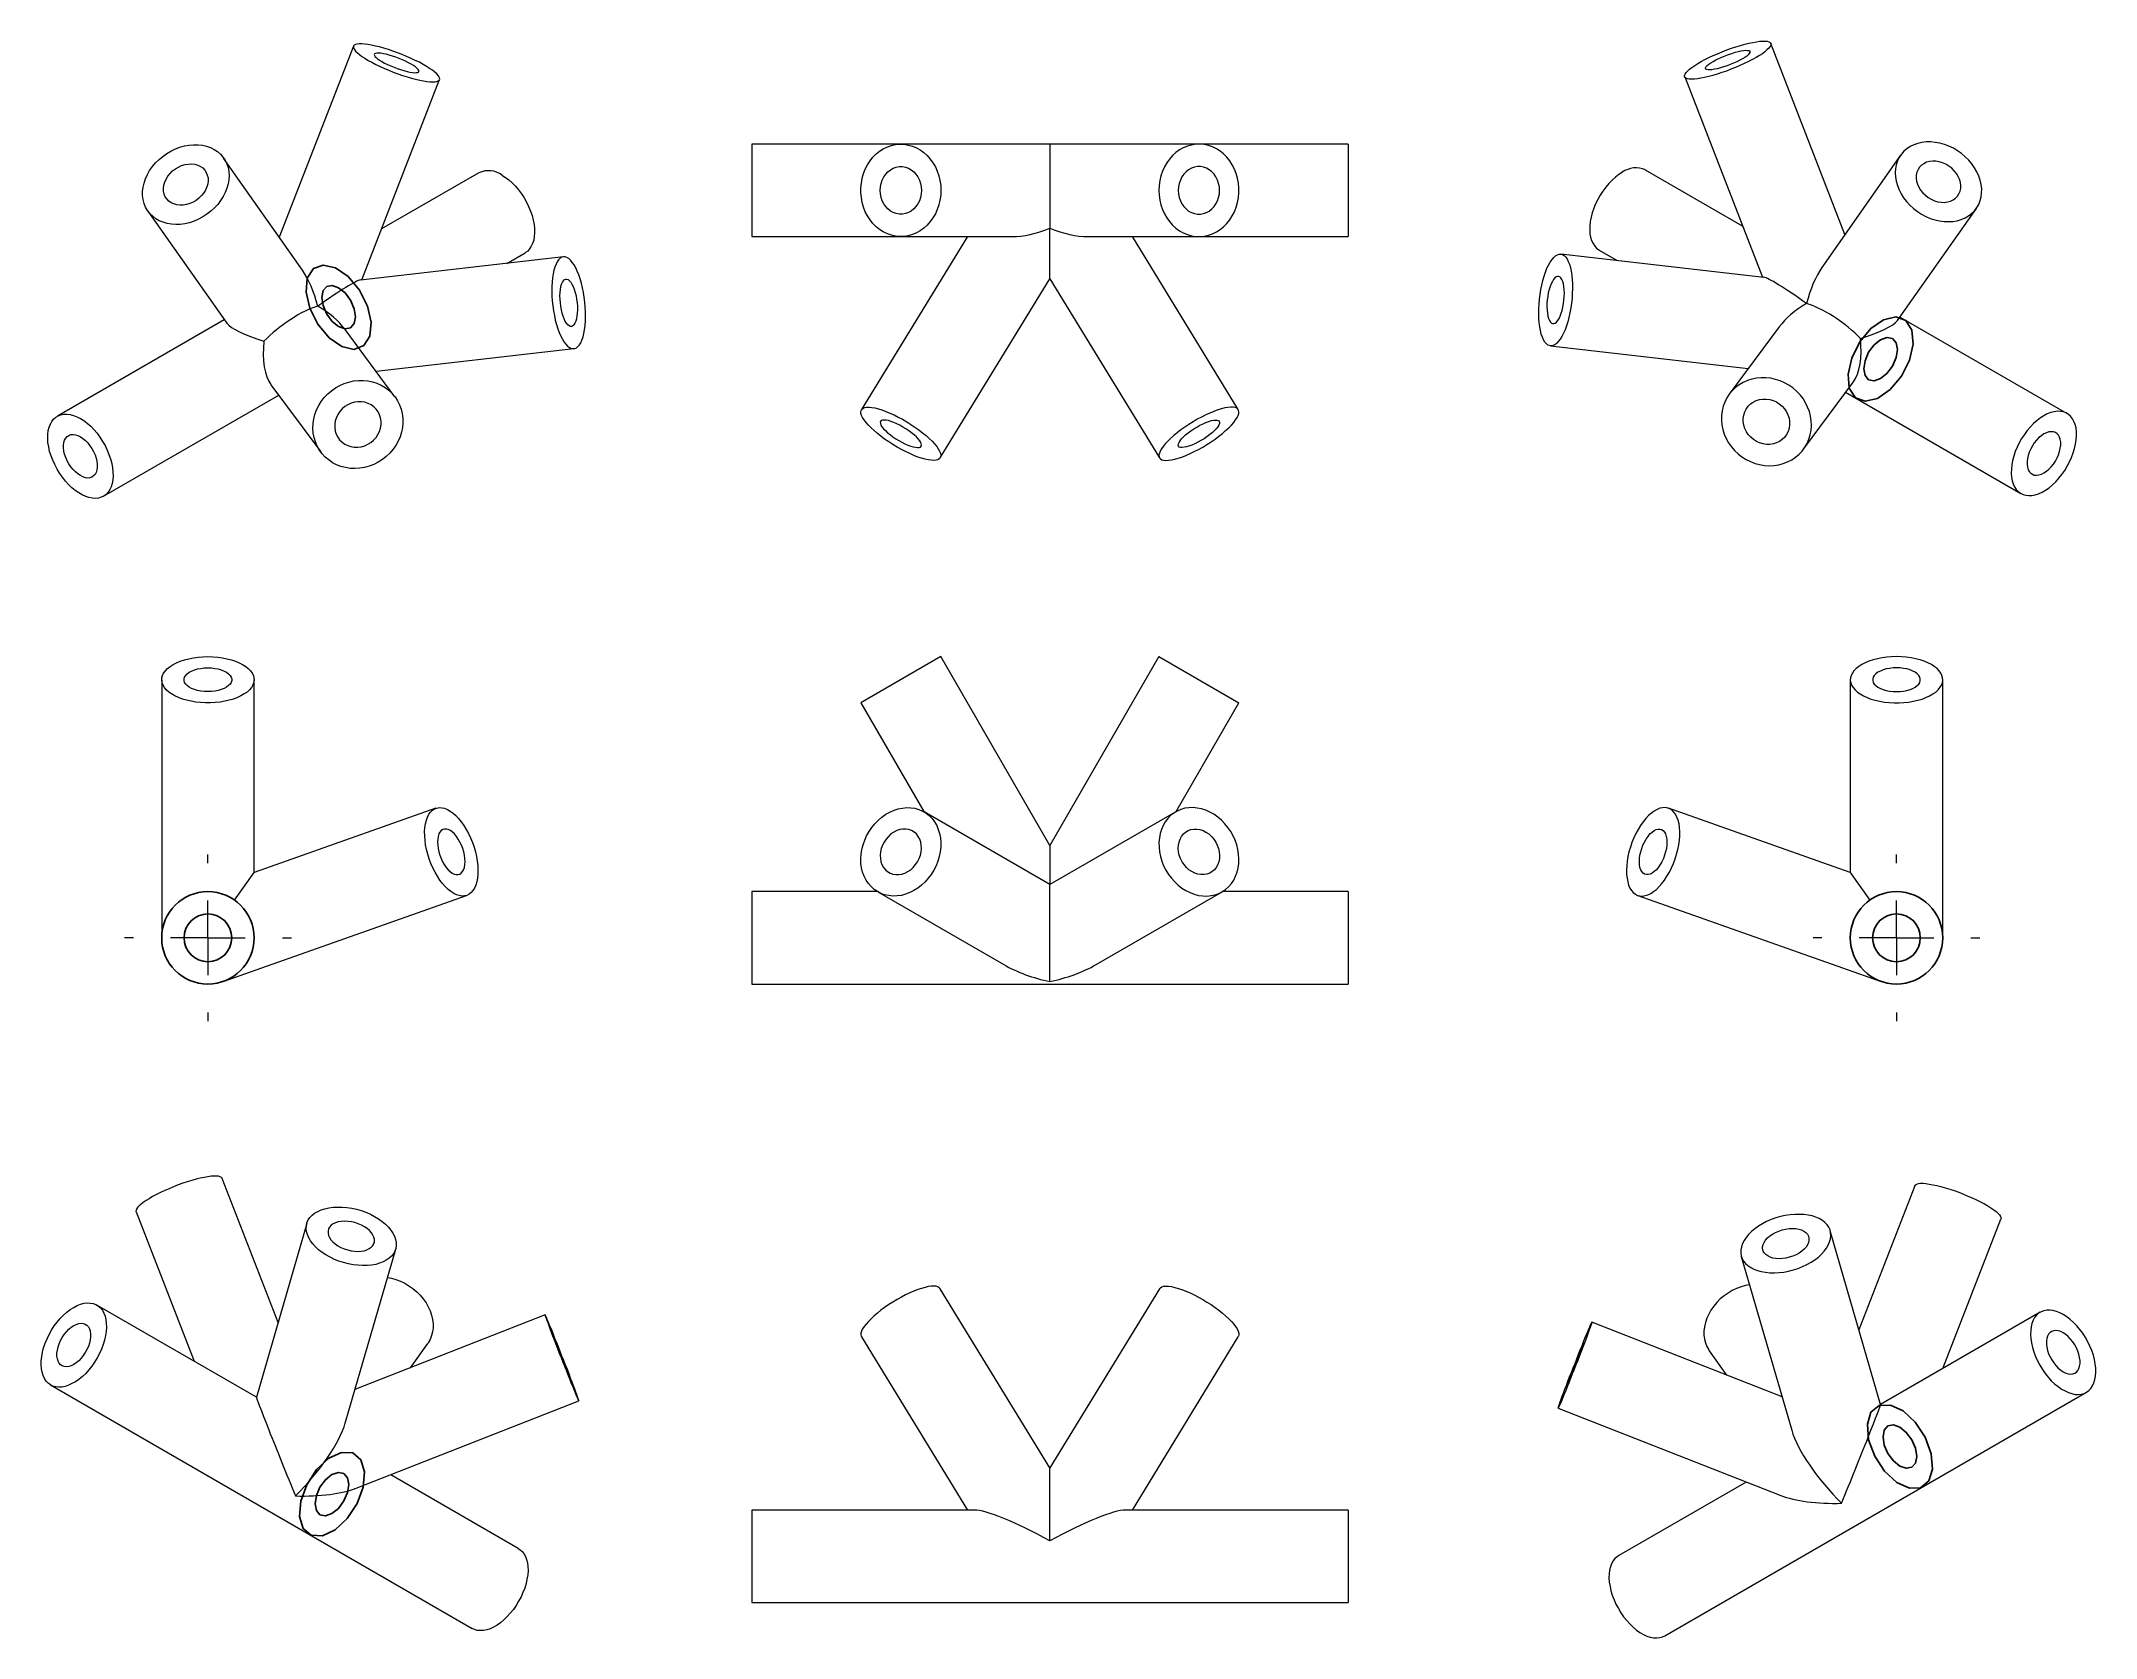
# Model space of a CAD drawing. Header units: millimetres. Extents: x 68 to 206, y 64 to 171.
import ezdxf

# ---------------------------------------------------------------- set-up
doc = ezdxf.new("R2010")
doc.units = ezdxf.units.MM

# ---------------------------------------------------------------- blocks, each defined once
blk = doc.blocks.new('SW_CENTERMARKSYMBOL_0')
at = {"color": 0, "linetype": 'Continuous', "lineweight": 0}
for p, q in [((0, 5), (0, 5.6)), ((0, 0), (0, 2.5)), ((-5, 0), (-5.6, 0)), ((0, 0), (-2.5, 0)), ((0, 0), (0, -2.5)), ((0, 0), (2.5, 0)), ((5, 0), (5.6, 0)), ((0, -5), (0, -5.6))]:
    blk.add_line(p, q, dxfattribs=at)
blk = doc.blocks.new('SW_CENTERMARKSYMBOL_1')
at = {"color": 0, "linetype": 'Continuous', "lineweight": 0}
for p, q in [((0, 5), (0, 5.6)), ((0, 0), (0, 2.5)), ((-5, 0), (-5.6, 0)), ((0, 0), (-2.5, 0)), ((0, 0), (0, -2.5)), ((0, 0), (2.5, 0)), ((5, 0), (5.6, 0)), ((0, -5), (0, -5.6))]:
    blk.add_line(p, q, dxfattribs=at)

msp = doc.modelspace()

# ---------------------------------------------------------------- linework, layer by layer
at = {"color": 7, "linetype": 'Continuous', "lineweight": 15}
for p, q in [((88.82, 170.55), (83.84, 157.73)), ((188.89, 157.92), (183.92, 170.74)), ((89.39, 154.87), (94.6, 168.31)), ((178.14, 168.5), (183.35, 155.06)), ((85.39, 155.53), (80.1, 163.05)), ((125.55, 163.98), (115.55, 163.98)), ((115.55, 163.98), (115.55, 160.88)), ((135.55, 163.98), (125.55, 163.98)), ((145.55, 163.98), (135.55, 163.98)), ((135.55, 163.98), (135.55, 158.35)), ((155.55, 163.98), (145.55, 163.98)), ((155.55, 163.98), (155.55, 160.88)), ((192.63, 163.24), (187.35, 155.71)), ((97.23, 162.06), (90.71, 158.29)), ((182.02, 158.48), (175.51, 162.24)), ((115.55, 160.88), (115.55, 157.78)), ((155.55, 160.88), (155.55, 157.78)), ((75.03, 159.49), (80.32, 151.96)), ((192.42, 152.15), (197.71, 159.67)), ((115.55, 157.78), (125.55, 157.78)), ((130.01, 157.78), (122.9, 146.17)), ((125.55, 157.78), (133.01, 157.78)), ((135.55, 154.94), (135.55, 158.35)), ((138.08, 157.78), (145.55, 157.78)), ((148.19, 146.17), (141.08, 157.78)), ((145.55, 157.78), (155.55, 157.78)), ((102.9, 156.42), (89.28, 154.86)), ((99.11, 155.98), (100.33, 156.69)), ((183.46, 155.04), (169.83, 156.6)), ((172.41, 156.87), (173.62, 156.17)), ((128.19, 142.93), (135.55, 154.94)), ((135.55, 154.94), (142.9, 142.93)), ((80.15, 152.2), (68.95, 145.73)), ((184.48, 151.72), (181.13, 147.21)), ((203.79, 145.91), (192.58, 152.38)), ((91.6, 147.02), (88.25, 151.54)), ((169.13, 150.44), (182.41, 148.92)), ((90.33, 148.74), (103.61, 150.26)), ((83.27, 147.84), (86.63, 143.33)), ((186.11, 143.51), (189.46, 148.03)), ((72.05, 140.36), (83.8, 147.14)), ((188.94, 147.33), (200.69, 140.54)), ((128.23, 129.6), (122.86, 126.5)), ((135.55, 116.93), (128.23, 129.6)), ((142.86, 129.6), (135.55, 116.93)), ((142.86, 129.6), (148.23, 126.5)), ((75.95, 128.05), (75.95, 110.73)), ((82.15, 115.11), (82.15, 128.05)), ((189.25, 128.05), (189.25, 115.11)), ((195.45, 110.73), (195.45, 128.05)), ((122.86, 126.5), (127.08, 119.2)), ((144.02, 119.2), (148.23, 126.5)), ((94.35, 119.42), (82.15, 115.11)), ((135.55, 114.31), (127.1, 119.18)), ((144, 119.18), (135.55, 114.31)), ((189.25, 115.11), (177.06, 119.42)), ((135.55, 116.93), (135.55, 114.31)), ((80.84, 113.26), (82.15, 115.11)), ((189.25, 115.11), (190.56, 113.26)), ((80.08, 107.8), (96.41, 113.58)), ((123.98, 113.83), (115.55, 113.83)), ((115.55, 113.83), (115.55, 107.63)), ((124, 113.81), (132.45, 108.94)), ((135.55, 107.8), (135.55, 114.31)), ((138.65, 108.94), (147.1, 113.81)), ((155.55, 113.83), (147.11, 113.83)), ((155.55, 113.83), (155.55, 107.63)), ((174.99, 113.58), (191.32, 107.8)), ((115.55, 107.63), (155.55, 107.63)), ((83.76, 84.92), (80.01, 94.59)), ((193.58, 94.1), (189.83, 84.43)), ((74.23, 92.35), (78.12, 82.33)), ((85.69, 91.57), (82.31, 79.91)), ((191.28, 79.42), (187.9, 91.08)), ((195.47, 81.84), (199.36, 91.86)), ((88.27, 78.18), (91.65, 89.85)), ((181.94, 89.36), (185.32, 77.69)), ((135.55, 75.18), (128.19, 87.19)), ((142.9, 87.19), (135.55, 75.18)), ((82.31, 79.91), (71.6, 86.09)), ((201.99, 85.61), (191.28, 79.42)), ((101.68, 85.43), (88.92, 80.43)), ((184.67, 79.94), (171.91, 84.94)), ((92.65, 81.89), (93.8, 83.52)), ((122.9, 83.96), (130.01, 72.34)), ((141.08, 72.34), (148.19, 83.96)), ((179.79, 83.03), (180.94, 81.4)), ((68.5, 80.73), (96.78, 64.4)), ((176.81, 63.91), (205.09, 80.24)), ((89.01, 73.8), (103.94, 79.66)), ((169.65, 79.17), (184.58, 73.31)), ((99.88, 69.77), (91.32, 74.71)), ((135.55, 70.28), (135.55, 75.18)), ((182.27, 74.22), (173.71, 69.28)), ((130.48, 72.34), (115.55, 72.34)), ((115.55, 72.34), (115.55, 66.14)), ((155.55, 72.34), (140.61, 72.34)), ((155.55, 72.34), (155.55, 66.14)), ((115.55, 66.14), (135.55, 66.14)), ((135.55, 66.14), (155.55, 66.14))]:
    msp.add_line(p, q, dxfattribs=at)
at = {"color": 7, "linetype": 'Continuous', "lineweight": 15, "flags": 128}
for points in [[(89.81, 169.6), (90.06, 169.47), (90.32, 169.33), (90.6, 169.2), (90.89, 169.06), (91.19, 168.94), (91.49, 168.81), (91.8, 168.7), (92.11, 168.59), (92.41, 168.49), (92.71, 168.41), (92.99, 168.33), (93.26, 168.27), (93.51, 168.22), (93.74, 168.18), (93.95, 168.16), (94.13, 168.16), (94.29, 168.16), (94.42, 168.18), (94.51, 168.22), (94.58, 168.27), (94.61, 168.33), (94.6, 168.41), (94.57, 168.49), (94.5, 168.59), (94.41, 168.7), (94.28, 168.81), (94.12, 168.94), (93.93, 169.06), (93.72, 169.2), (93.49, 169.33), (93.24, 169.47), (92.96, 169.6), (92.68, 169.73), (92.38, 169.86), (92.08, 169.99), (91.77, 170.11), (91.46, 170.22), (91.16, 170.32), (90.86, 170.41), (90.57, 170.5), (90.29, 170.56), (90.03, 170.62), (89.79, 170.66), (89.57, 170.69), (89.37, 170.71), (89.2, 170.71), (89.06, 170.69), (88.95, 170.66), (88.87, 170.62), (88.83, 170.57), (88.81, 170.5), (88.83, 170.42), (88.88, 170.32), (88.96, 170.22), (89.08, 170.11), (89.22, 169.99), (89.39, 169.87), (89.59, 169.74), (89.81, 169.6)], [(90.73, 169.52), (90.91, 169.42), (91.11, 169.32), (91.32, 169.23), (91.54, 169.14), (91.76, 169.05), (91.98, 168.98), (92.2, 168.91), (92.41, 168.86), (92.6, 168.81), (92.77, 168.79), (92.91, 168.77), (93.03, 168.78), (93.12, 168.79), (93.18, 168.82), (93.21, 168.87), (93.2, 168.92), (93.16, 168.99), (93.08, 169.07), (92.98, 169.16), (92.85, 169.25), (92.69, 169.34), (92.51, 169.44), (92.31, 169.54), (92.1, 169.64), (91.88, 169.73), (91.66, 169.81), (91.44, 169.89), (91.22, 169.95), (91.01, 170.01), (90.83, 170.05), (90.66, 170.08), (90.51, 170.09), (90.39, 170.09), (90.3, 170.07), (90.24, 170.04), (90.21, 170), (90.22, 169.94), (90.26, 169.87), (90.34, 169.79), (90.44, 169.71), (90.57, 169.62), (90.73, 169.52)], [(182.93, 169.79), (182.68, 169.65), (182.42, 169.52), (182.14, 169.38), (181.85, 169.25), (181.55, 169.12), (181.24, 169), (180.94, 168.88), (180.63, 168.78), (180.33, 168.68), (180.03, 168.59), (179.75, 168.52), (179.48, 168.46), (179.23, 168.41), (178.99, 168.37), (178.79, 168.35), (178.6, 168.34), (178.45, 168.35), (178.32, 168.37), (178.23, 168.41), (178.16, 168.46), (178.13, 168.52), (178.13, 168.59), (178.17, 168.68), (178.23, 168.78), (178.33, 168.88), (178.46, 169), (178.62, 169.12), (178.81, 169.25), (179.02, 169.38), (179.25, 169.52), (179.5, 169.65), (179.77, 169.79), (180.06, 169.92), (180.35, 170.05), (180.66, 170.18), (180.97, 170.3), (181.27, 170.41), (181.58, 170.51), (181.88, 170.6), (182.17, 170.68), (182.45, 170.75), (182.71, 170.81), (182.95, 170.85), (183.17, 170.88), (183.36, 170.89), (183.53, 170.89), (183.67, 170.88), (183.79, 170.85), (183.87, 170.81), (183.91, 170.75), (183.93, 170.68), (183.91, 170.6), (183.86, 170.51), (183.78, 170.41), (183.66, 170.3), (183.52, 170.18), (183.35, 170.05), (183.15, 169.92), (182.93, 169.79)], [(182.01, 169.71), (181.83, 169.61), (181.63, 169.51), (181.42, 169.41), (181.2, 169.32), (180.98, 169.24), (180.75, 169.16), (180.54, 169.1), (180.33, 169.04), (180.14, 169), (179.97, 168.97), (179.83, 168.96), (179.71, 168.96), (179.62, 168.98), (179.56, 169.01), (179.53, 169.05), (179.54, 169.11), (179.58, 169.18), (179.65, 169.26), (179.76, 169.34), (179.89, 169.43), (180.05, 169.53), (180.23, 169.63), (180.43, 169.73), (180.64, 169.82), (180.86, 169.91), (181.08, 170), (181.3, 170.07), (181.52, 170.14), (181.72, 170.19), (181.91, 170.24), (182.08, 170.26), (182.23, 170.28), (182.35, 170.27), (182.44, 170.26), (182.5, 170.23), (182.52, 170.18), (182.52, 170.13), (182.47, 170.06), (182.4, 169.98), (182.3, 169.89), (182.17, 169.8), (182.01, 169.71)], [(193.27, 163.82), (193.05, 163.67), (192.85, 163.5), (192.68, 163.3), (192.54, 163.08), (192.42, 162.85), (192.34, 162.6), (192.29, 162.33), (192.27, 162.06), (192.29, 161.78), (192.33, 161.49), (192.41, 161.21), (192.52, 160.92), (192.66, 160.65), (192.83, 160.38), (193.03, 160.13), (193.25, 159.89), (193.49, 159.66), (193.75, 159.46), (194.03, 159.28), (194.32, 159.13), (194.62, 159), (194.92, 158.9), (195.23, 158.83), (195.54, 158.79), (195.84, 158.78), (196.14, 158.79), (196.42, 158.84), (196.7, 158.92), (196.95, 159.03), (197.18, 159.16), (197.39, 159.32), (197.58, 159.51), (197.74, 159.72), (197.87, 159.94), (197.96, 160.19), (198.03, 160.44), (198.06, 160.71), (198.07, 160.99), (198.04, 161.27), (197.97, 161.56), (197.88, 161.84), (197.75, 162.12), (197.59, 162.4), (197.41, 162.66), (197.2, 162.9), (196.97, 163.14), (196.72, 163.35), (196.45, 163.54), (196.17, 163.71), (195.87, 163.85), (195.57, 163.96), (195.26, 164.05), (194.95, 164.1), (194.65, 164.13), (194.35, 164.13), (194.06, 164.09), (193.78, 164.03), (193.52, 163.94), (193.27, 163.82)], [(79.47, 163.63), (79.69, 163.48), (79.89, 163.31), (80.06, 163.11), (80.2, 162.9), (80.32, 162.66), (80.4, 162.41), (80.45, 162.14), (80.47, 161.87), (80.45, 161.59), (80.41, 161.31), (80.33, 161.02), (80.21, 160.74), (80.07, 160.46), (79.9, 160.19), (79.71, 159.94), (79.49, 159.7), (79.25, 159.48), (78.99, 159.28), (78.71, 159.1), (78.42, 158.94), (78.12, 158.81), (77.81, 158.71), (77.51, 158.64), (77.2, 158.6), (76.89, 158.59), (76.6, 158.61), (76.31, 158.66), (76.04, 158.74), (75.79, 158.84), (75.56, 158.98), (75.35, 159.14), (75.16, 159.32), (75, 159.53), (74.87, 159.76), (74.77, 160), (74.71, 160.26), (74.67, 160.53), (74.67, 160.8), (74.7, 161.09), (74.77, 161.37), (74.86, 161.66), (74.99, 161.94), (75.14, 162.21), (75.33, 162.47), (75.53, 162.72), (75.77, 162.95), (76.02, 163.16), (76.29, 163.35), (76.57, 163.52), (76.87, 163.66), (77.17, 163.78), (77.48, 163.86), (77.78, 163.92), (78.09, 163.94), (78.39, 163.94), (78.68, 163.91), (78.96, 163.84), (79.22, 163.75), (79.47, 163.63)], [(128.23, 160.88), (128.22, 160.55), (128.17, 160.22), (128.09, 159.9), (127.99, 159.6), (127.86, 159.3), (127.7, 159.03), (127.52, 158.78), (127.31, 158.55), (127.09, 158.34), (126.85, 158.17), (126.59, 158.02), (126.32, 157.91), (126.04, 157.83), (125.76, 157.79), (125.47, 157.78), (125.19, 157.81), (124.91, 157.87), (124.64, 157.96), (124.37, 158.09), (124.12, 158.25), (123.89, 158.44), (123.67, 158.66), (123.48, 158.9), (123.31, 159.16), (123.16, 159.45), (123.05, 159.75), (122.96, 160.06), (122.9, 160.39), (122.86, 160.71), (122.86, 161.04), (122.9, 161.37), (122.96, 161.69), (123.05, 162.01), (123.16, 162.31), (123.31, 162.59), (123.48, 162.86), (123.67, 163.1), (123.89, 163.32), (124.12, 163.51), (124.37, 163.67), (124.64, 163.79), (124.91, 163.89), (125.19, 163.95), (125.47, 163.98), (125.76, 163.97), (126.04, 163.92), (126.32, 163.85), (126.59, 163.73), (126.85, 163.59), (127.09, 163.41), (127.31, 163.21), (127.52, 162.98), (127.7, 162.73), (127.86, 162.45), (127.99, 162.16), (128.09, 161.85), (128.17, 161.53), (128.22, 161.21), (128.23, 160.88)], [(142.86, 160.88), (142.88, 160.55), (142.92, 160.22), (143, 159.9), (143.1, 159.6), (143.23, 159.3), (143.39, 159.03), (143.57, 158.78), (143.78, 158.55), (144, 158.34), (144.24, 158.17), (144.5, 158.02), (144.77, 157.91), (145.05, 157.83), (145.33, 157.79), (145.62, 157.78), (145.9, 157.81), (146.18, 157.87), (146.46, 157.96), (146.72, 158.09), (146.97, 158.25), (147.2, 158.44), (147.42, 158.66), (147.61, 158.9), (147.78, 159.16), (147.93, 159.45), (148.05, 159.75), (148.14, 160.06), (148.2, 160.39), (148.23, 160.71), (148.23, 161.04), (148.2, 161.37), (148.14, 161.69), (148.05, 162.01), (147.93, 162.31), (147.78, 162.59), (147.61, 162.86), (147.42, 163.1), (147.2, 163.32), (146.97, 163.51), (146.72, 163.67), (146.46, 163.79), (146.18, 163.89), (145.9, 163.95), (145.62, 163.98), (145.33, 163.97), (145.05, 163.92), (144.77, 163.85), (144.5, 163.73), (144.24, 163.59), (144, 163.41), (143.78, 163.21), (143.57, 162.98), (143.39, 162.73), (143.23, 162.45), (143.1, 162.16), (143, 161.85), (142.92, 161.53), (142.88, 161.21), (142.86, 160.88)], [(194.19, 162.67), (194.03, 162.56), (193.9, 162.43), (193.8, 162.27), (193.72, 162.09), (193.68, 161.9), (193.67, 161.7), (193.7, 161.5), (193.76, 161.29), (193.85, 161.09), (193.97, 160.89), (194.12, 160.71), (194.29, 160.55), (194.47, 160.4), (194.68, 160.28), (194.9, 160.18), (195.12, 160.12), (195.34, 160.08), (195.56, 160.07), (195.77, 160.1), (195.97, 160.15), (196.15, 160.24), (196.31, 160.35), (196.44, 160.48), (196.54, 160.64), (196.62, 160.82), (196.66, 161.01), (196.67, 161.21), (196.64, 161.41), (196.58, 161.62), (196.49, 161.82), (196.37, 162.01), (196.23, 162.2), (196.06, 162.36), (195.87, 162.51), (195.66, 162.63), (195.44, 162.73), (195.22, 162.79), (195, 162.83), (194.78, 162.84), (194.57, 162.81), (194.37, 162.76), (194.19, 162.67)], [(78.55, 162.49), (78.71, 162.38), (78.84, 162.24), (78.94, 162.08), (79.01, 161.91), (79.06, 161.72), (79.06, 161.52), (79.04, 161.31), (78.98, 161.11), (78.89, 160.9), (78.77, 160.71), (78.62, 160.53), (78.45, 160.36), (78.26, 160.21), (78.06, 160.09), (77.84, 160), (77.62, 159.93), (77.4, 159.89), (77.18, 159.89), (76.97, 159.91), (76.77, 159.97), (76.59, 160.05), (76.43, 160.16), (76.3, 160.3), (76.19, 160.45), (76.12, 160.63), (76.08, 160.82), (76.07, 161.02), (76.1, 161.22), (76.16, 161.43), (76.25, 161.63), (76.37, 161.83), (76.51, 162.01), (76.68, 162.18), (76.87, 162.32), (77.08, 162.44), (77.29, 162.54), (77.52, 162.61), (77.74, 162.64), (77.96, 162.65), (78.17, 162.63), (78.37, 162.57), (78.55, 162.49)], [(98.78, 161.9), (99.01, 161.75), (99.24, 161.58), (99.47, 161.38), (99.69, 161.15), (99.89, 160.91), (100.09, 160.65), (100.27, 160.37), (100.43, 160.09), (100.57, 159.79), (100.7, 159.49), (100.8, 159.19), (100.88, 158.89), (100.94, 158.6), (100.97, 158.31), (100.97, 158.04), (100.95, 157.78), (100.91, 157.54), (100.84, 157.32), (100.75, 157.13), (100.64, 156.96), (100.51, 156.81), (100.35, 156.7), (100.33, 156.69)], [(126.93, 160.88), (126.92, 160.64), (126.87, 160.41), (126.79, 160.18), (126.69, 159.98), (126.56, 159.79), (126.41, 159.63), (126.24, 159.49), (126.05, 159.39), (125.85, 159.32), (125.65, 159.28), (125.44, 159.28), (125.24, 159.32), (125.04, 159.39), (124.85, 159.49), (124.68, 159.63), (124.53, 159.79), (124.4, 159.98), (124.3, 160.18), (124.22, 160.41), (124.18, 160.64), (124.16, 160.88), (124.18, 161.12), (124.22, 161.35), (124.3, 161.57), (124.4, 161.78), (124.53, 161.97), (124.68, 162.13), (124.85, 162.26), (125.04, 162.37), (125.24, 162.44), (125.44, 162.47), (125.65, 162.47), (125.85, 162.44), (126.05, 162.37), (126.24, 162.26), (126.41, 162.13), (126.56, 161.97), (126.69, 161.78), (126.79, 161.57), (126.87, 161.35), (126.92, 161.12), (126.93, 160.88)], [(144.16, 160.88), (144.18, 160.64), (144.22, 160.41), (144.3, 160.18), (144.4, 159.98), (144.53, 159.79), (144.68, 159.63), (144.85, 159.49), (145.04, 159.39), (145.24, 159.32), (145.44, 159.28), (145.65, 159.28), (145.85, 159.32), (146.05, 159.39), (146.24, 159.49), (146.41, 159.63), (146.56, 159.79), (146.69, 159.98), (146.79, 160.18), (146.87, 160.41), (146.92, 160.64), (146.93, 160.88), (146.92, 161.12), (146.87, 161.35), (146.79, 161.57), (146.69, 161.78), (146.56, 161.97), (146.41, 162.13), (146.24, 162.26), (146.05, 162.37), (145.85, 162.44), (145.65, 162.47), (145.44, 162.47), (145.24, 162.44), (145.04, 162.37), (144.85, 162.26), (144.68, 162.13), (144.53, 161.97), (144.4, 161.78), (144.3, 161.57), (144.22, 161.35), (144.18, 161.12), (144.16, 160.88)], [(173.96, 162.09), (173.72, 161.94), (173.49, 161.76), (173.27, 161.56), (173.05, 161.34), (172.84, 161.1), (172.65, 160.83), (172.47, 160.56), (172.31, 160.27), (172.16, 159.98), (172.04, 159.68), (171.94, 159.38), (171.86, 159.08), (171.8, 158.78), (171.77, 158.5), (171.77, 158.23), (171.78, 157.97), (171.83, 157.73), (171.89, 157.51), (171.99, 157.31), (172.1, 157.14), (172.23, 157), (172.39, 156.89), (172.41, 156.87)], [(102.53, 151.6), (102.63, 151.34), (102.73, 151.1), (102.84, 150.89), (102.96, 150.7), (103.07, 150.55), (103.19, 150.42), (103.31, 150.33), (103.43, 150.28), (103.55, 150.26), (103.67, 150.27), (103.78, 150.32), (103.88, 150.4), (103.98, 150.51), (104.07, 150.66), (104.15, 150.84), (104.22, 151.05), (104.27, 151.28), (104.32, 151.53), (104.36, 151.81), (104.38, 152.1), (104.39, 152.41), (104.39, 152.73), (104.37, 153.05), (104.34, 153.38), (104.3, 153.71), (104.25, 154.03), (104.19, 154.35), (104.11, 154.65), (104.03, 154.94), (103.93, 155.21), (103.83, 155.46), (103.73, 155.69), (103.62, 155.88), (103.5, 156.05), (103.38, 156.19), (103.26, 156.3), (103.14, 156.37), (103.02, 156.41), (102.9, 156.42), (102.79, 156.39), (102.68, 156.32), (102.58, 156.22), (102.49, 156.09), (102.41, 155.93), (102.33, 155.73), (102.27, 155.52), (102.21, 155.27), (102.17, 155), (102.14, 154.72), (102.13, 154.42), (102.13, 154.11), (102.13, 153.78), (102.16, 153.46), (102.19, 153.13), (102.24, 152.8), (102.3, 152.48), (102.36, 152.17), (102.44, 151.88), (102.53, 151.6)], [(170.21, 151.78), (170.11, 151.52), (170.01, 151.29), (169.9, 151.07), (169.78, 150.89), (169.66, 150.73), (169.54, 150.61), (169.42, 150.52), (169.3, 150.46), (169.19, 150.44), (169.07, 150.46), (168.96, 150.5), (168.86, 150.59), (168.76, 150.7), (168.67, 150.85), (168.59, 151.03), (168.52, 151.23), (168.46, 151.47), (168.42, 151.72), (168.38, 152), (168.36, 152.29), (168.35, 152.6), (168.35, 152.92), (168.37, 153.24), (168.4, 153.57), (168.44, 153.89), (168.49, 154.22), (168.55, 154.53), (168.63, 154.84), (168.71, 155.13), (168.8, 155.4), (168.9, 155.65), (169.01, 155.87), (169.12, 156.07), (169.24, 156.24), (169.36, 156.38), (169.48, 156.49), (169.6, 156.56), (169.72, 156.6), (169.83, 156.6), (169.95, 156.57), (170.05, 156.51), (170.15, 156.41), (170.25, 156.28), (170.33, 156.11), (170.41, 155.92), (170.47, 155.7), (170.52, 155.46), (170.56, 155.19), (170.59, 154.91), (170.61, 154.61), (170.61, 154.29), (170.6, 153.97), (170.58, 153.64), (170.55, 153.32), (170.5, 152.99), (170.44, 152.67), (170.37, 152.36), (170.29, 152.06), (170.21, 151.78)], [(102.88, 152.44), (102.82, 152.65), (102.77, 152.87), (102.73, 153.1), (102.7, 153.34), (102.68, 153.57), (102.67, 153.8), (102.68, 154.03), (102.7, 154.23), (102.74, 154.42), (102.78, 154.58), (102.84, 154.71), (102.9, 154.82), (102.98, 154.89), (103.06, 154.92), (103.14, 154.92), (103.23, 154.89), (103.31, 154.82), (103.4, 154.72), (103.48, 154.58), (103.56, 154.42), (103.63, 154.24), (103.69, 154.03), (103.75, 153.81), (103.79, 153.58), (103.82, 153.34), (103.84, 153.1), (103.84, 152.87), (103.83, 152.65), (103.81, 152.44), (103.78, 152.26), (103.73, 152.1), (103.68, 151.96), (103.61, 151.86), (103.54, 151.79), (103.46, 151.75), (103.38, 151.75), (103.29, 151.79), (103.2, 151.86), (103.11, 151.96), (103.03, 152.09), (102.95, 152.25), (102.88, 152.44)], [(169.11, 154.42), (169.04, 154.22), (168.99, 154), (168.95, 153.76), (168.92, 153.53), (168.9, 153.29), (168.9, 153.06), (168.91, 152.84), (168.93, 152.63), (168.96, 152.44), (169.01, 152.28), (169.06, 152.15), (169.13, 152.04), (169.2, 151.97), (169.28, 151.94), (169.36, 151.94), (169.45, 151.97), (169.54, 152.04), (169.62, 152.15), (169.71, 152.28), (169.78, 152.44), (169.85, 152.63), (169.92, 152.83), (169.97, 153.05), (170.01, 153.28), (170.04, 153.52), (170.06, 153.76), (170.07, 153.99), (170.06, 154.21), (170.04, 154.42), (170, 154.6), (169.96, 154.77), (169.9, 154.9), (169.84, 155), (169.76, 155.07), (169.68, 155.11), (169.6, 155.11), (169.51, 155.08), (169.42, 155.01), (169.34, 154.9), (169.26, 154.77), (169.18, 154.61), (169.11, 154.42)], [(92.13, 145.59), (92.13, 145.28), (92.11, 144.96), (92.04, 144.65), (91.95, 144.35), (91.82, 144.05), (91.66, 143.76), (91.47, 143.5), (91.26, 143.25), (91.02, 143.02), (90.76, 142.82), (90.48, 142.64), (90.19, 142.49), (89.88, 142.38), (89.56, 142.29), (89.24, 142.24), (88.92, 142.22), (88.6, 142.23), (88.29, 142.28), (87.98, 142.36), (87.69, 142.47), (87.42, 142.61), (87.16, 142.79), (86.93, 142.98), (86.72, 143.21), (86.54, 143.45), (86.38, 143.72), (86.26, 144), (86.17, 144.29), (86.12, 144.6), (86.09, 144.91), (86.11, 145.23), (86.15, 145.54), (86.23, 145.85), (86.34, 146.15), (86.49, 146.44), (86.66, 146.72), (86.86, 146.98), (87.09, 147.22), (87.34, 147.43), (87.61, 147.62), (87.9, 147.78), (88.2, 147.92), (88.51, 148.02), (88.83, 148.09), (89.15, 148.12), (89.47, 148.13), (89.78, 148.1), (90.09, 148.03), (90.39, 147.94), (90.68, 147.81), (90.94, 147.65), (91.19, 147.47), (91.41, 147.25), (91.61, 147.02), (91.77, 146.76), (91.91, 146.49), (92.02, 146.2), (92.09, 145.9), (92.13, 145.59)], [(180.61, 145.78), (180.6, 145.46), (180.63, 145.15), (180.7, 144.84), (180.79, 144.53), (180.92, 144.24), (181.08, 143.95), (181.27, 143.68), (181.48, 143.43), (181.72, 143.21), (181.98, 143), (182.26, 142.83), (182.55, 142.68), (182.86, 142.56), (183.17, 142.48), (183.49, 142.42), (183.82, 142.4), (184.14, 142.42), (184.45, 142.47), (184.75, 142.55), (185.04, 142.66), (185.32, 142.8), (185.58, 142.97), (185.81, 143.17), (186.02, 143.39), (186.2, 143.64), (186.35, 143.9), (186.48, 144.19), (186.57, 144.48), (186.62, 144.79), (186.64, 145.1), (186.63, 145.41), (186.59, 145.73), (186.51, 146.04), (186.39, 146.34), (186.25, 146.63), (186.08, 146.91), (185.88, 147.16), (185.65, 147.4), (185.4, 147.62), (185.13, 147.81), (184.84, 147.97), (184.54, 148.1), (184.23, 148.2), (183.91, 148.27), (183.59, 148.31), (183.27, 148.31), (182.95, 148.28), (182.64, 148.22), (182.35, 148.12), (182.06, 147.99), (181.8, 147.84), (181.55, 147.65), (181.33, 147.44), (181.13, 147.21), (180.96, 146.95), (180.83, 146.68), (180.72, 146.39), (180.65, 146.09), (180.61, 145.78)], [(87.56, 144.96), (87.59, 144.73), (87.66, 144.52), (87.76, 144.32), (87.89, 144.14), (88.05, 143.99), (88.23, 143.86), (88.43, 143.76), (88.65, 143.69), (88.87, 143.65), (89.11, 143.65), (89.34, 143.68), (89.57, 143.75), (89.78, 143.85), (89.99, 143.97), (90.17, 144.13), (90.33, 144.3), (90.46, 144.5), (90.56, 144.71), (90.63, 144.93), (90.67, 145.16), (90.67, 145.39), (90.64, 145.61), (90.57, 145.82), (90.47, 146.02), (90.34, 146.2), (90.18, 146.36), (90, 146.49), (89.8, 146.59), (89.58, 146.66), (89.36, 146.69), (89.12, 146.7), (88.89, 146.66), (88.66, 146.6), (88.45, 146.5), (88.24, 146.37), (88.06, 146.22), (87.9, 146.04), (87.77, 145.85), (87.67, 145.63), (87.6, 145.41), (87.56, 145.18), (87.56, 144.96)], [(128.19, 142.93), (128.12, 142.86), (128.03, 142.8), (127.91, 142.77), (127.76, 142.76), (127.59, 142.77), (127.39, 142.79), (127.17, 142.84), (126.94, 142.91), (126.68, 142.99), (126.42, 143.1), (126.14, 143.22), (125.86, 143.35), (125.58, 143.5), (125.29, 143.66), (125.01, 143.83), (124.73, 144.01), (124.46, 144.19), (124.21, 144.38), (123.97, 144.57), (123.75, 144.76), (123.55, 144.95), (123.37, 145.13), (123.21, 145.31), (123.08, 145.48), (122.98, 145.63), (122.91, 145.78), (122.87, 145.91), (122.86, 146.03), (122.88, 146.12), (122.93, 146.21), (123.01, 146.27), (123.12, 146.31), (123.25, 146.33), (123.42, 146.34), (123.6, 146.32), (123.81, 146.28), (124.04, 146.22), (124.28, 146.15), (124.54, 146.05), (124.81, 145.94), (125.09, 145.82), (125.37, 145.67), (125.66, 145.52), (125.94, 145.35), (126.22, 145.18), (126.49, 145), (126.76, 144.81), (127, 144.62), (127.24, 144.43), (127.45, 144.24), (127.64, 144.06), (127.81, 143.88), (127.95, 143.7), (128.06, 143.54), (128.15, 143.39), (128.2, 143.25), (128.23, 143.13), (128.22, 143.02), (128.19, 142.93)], [(142.9, 142.93), (142.97, 142.86), (143.06, 142.8), (143.18, 142.77), (143.33, 142.76), (143.51, 142.77), (143.7, 142.79), (143.92, 142.84), (144.16, 142.91), (144.41, 142.99), (144.67, 143.1), (144.95, 143.22), (145.23, 143.35), (145.52, 143.5), (145.8, 143.66), (146.08, 143.83), (146.36, 144.01), (146.63, 144.19), (146.88, 144.38), (147.12, 144.57), (147.34, 144.76), (147.55, 144.95), (147.73, 145.13), (147.88, 145.31), (148.01, 145.48), (148.11, 145.63), (148.18, 145.78), (148.22, 145.91), (148.23, 146.03), (148.21, 146.12), (148.16, 146.21), (148.08, 146.27), (147.97, 146.31), (147.84, 146.33), (147.68, 146.34), (147.49, 146.32), (147.28, 146.28), (147.06, 146.22), (146.81, 146.15), (146.55, 146.05), (146.28, 145.94), (146, 145.82), (145.72, 145.67), (145.43, 145.52), (145.15, 145.35), (144.87, 145.18), (144.6, 145), (144.34, 144.81), (144.09, 144.62), (143.86, 144.43), (143.64, 144.24), (143.45, 144.06), (143.29, 143.88), (143.15, 143.7), (143.03, 143.54), (142.95, 143.39), (142.89, 143.25), (142.86, 143.13), (142.87, 143.02), (142.9, 142.93)], [(182.07, 145.58), (182.1, 145.8), (182.17, 146.01), (182.27, 146.21), (182.4, 146.39), (182.56, 146.55), (182.74, 146.68), (182.94, 146.78), (183.16, 146.84), (183.38, 146.88), (183.61, 146.88), (183.85, 146.85), (184.07, 146.78), (184.29, 146.69), (184.49, 146.56), (184.68, 146.41), (184.84, 146.23), (184.97, 146.03), (185.07, 145.82), (185.14, 145.6), (185.18, 145.37), (185.18, 145.14), (185.15, 144.92), (185.08, 144.71), (184.98, 144.51), (184.85, 144.33), (184.69, 144.17), (184.51, 144.04), (184.31, 143.94), (184.09, 143.88), (183.86, 143.84), (183.63, 143.84), (183.4, 143.87), (183.17, 143.94), (182.95, 144.03), (182.75, 144.16), (182.57, 144.31), (182.41, 144.49), (182.28, 144.69), (182.17, 144.9), (182.1, 145.12), (182.07, 145.35), (182.07, 145.58)], [(70.5, 145.57), (70.73, 145.43), (70.96, 145.25), (71.19, 145.05), (71.4, 144.83), (71.61, 144.58), (71.8, 144.32), (71.98, 144.04), (72.15, 143.76), (72.29, 143.46), (72.41, 143.16), (72.52, 142.86), (72.6, 142.56), (72.65, 142.27), (72.68, 141.98), (72.69, 141.71), (72.67, 141.45), (72.63, 141.21), (72.56, 140.99), (72.47, 140.8), (72.36, 140.63), (72.22, 140.48), (72.07, 140.37), (71.9, 140.29), (71.71, 140.23), (71.51, 140.21), (71.3, 140.22), (71.07, 140.27), (70.85, 140.34), (70.61, 140.45), (70.38, 140.58), (70.15, 140.75), (69.92, 140.93), (69.7, 141.15), (69.49, 141.38), (69.29, 141.63), (69.1, 141.9), (68.93, 142.18), (68.77, 142.48), (68.64, 142.77), (68.53, 143.07), (68.43, 143.37), (68.37, 143.67), (68.32, 143.96), (68.31, 144.24), (68.31, 144.51), (68.34, 144.76), (68.4, 144.99), (68.48, 145.19), (68.58, 145.38), (68.7, 145.53), (68.85, 145.66), (69.01, 145.76), (69.19, 145.83), (69.38, 145.87), (69.59, 145.87), (69.81, 145.84), (70.03, 145.78), (70.26, 145.69), (70.5, 145.57)], [(124.18, 145.38), (124.16, 145.32), (124.17, 145.23), (124.21, 145.13), (124.28, 145.02), (124.38, 144.89), (124.51, 144.76), (124.65, 144.62), (124.82, 144.49), (125.01, 144.35), (125.2, 144.22), (125.41, 144.09), (125.61, 143.98), (125.82, 143.88), (126.02, 143.79), (126.21, 143.72), (126.38, 143.67), (126.54, 143.64), (126.67, 143.62), (126.78, 143.63), (126.86, 143.66), (126.91, 143.71), (126.93, 143.78), (126.92, 143.87), (126.88, 143.97), (126.81, 144.08), (126.71, 144.2), (126.59, 144.34), (126.44, 144.47), (126.27, 144.61), (126.08, 144.75), (125.89, 144.88), (125.68, 145), (125.48, 145.12), (125.27, 145.22), (125.07, 145.31), (124.88, 145.38), (124.71, 145.43), (124.55, 145.46), (124.42, 145.47), (124.31, 145.46), (124.23, 145.43), (124.18, 145.38)], [(144.18, 143.71), (144.16, 143.78), (144.17, 143.87), (144.21, 143.97), (144.28, 144.08), (144.38, 144.2), (144.51, 144.34), (144.65, 144.47), (144.82, 144.61), (145.01, 144.75), (145.2, 144.88), (145.41, 145), (145.61, 145.12), (145.82, 145.22), (146.02, 145.31), (146.21, 145.38), (146.38, 145.43), (146.54, 145.46), (146.67, 145.47), (146.78, 145.46), (146.86, 145.43), (146.91, 145.38), (146.93, 145.32), (146.92, 145.23), (146.88, 145.13), (146.81, 145.02), (146.71, 144.89), (146.59, 144.76), (146.44, 144.62), (146.27, 144.49), (146.08, 144.35), (145.89, 144.22), (145.68, 144.09), (145.48, 143.98), (145.27, 143.88), (145.07, 143.79), (144.88, 143.72), (144.71, 143.67), (144.55, 143.64), (144.42, 143.62), (144.31, 143.63), (144.23, 143.66), (144.18, 143.71)], [(202.24, 145.76), (202.01, 145.61), (201.78, 145.44), (201.55, 145.24), (201.34, 145.01), (201.13, 144.77), (200.93, 144.51), (200.75, 144.23), (200.59, 143.94), (200.45, 143.65), (200.32, 143.35), (200.22, 143.05), (200.14, 142.75), (200.09, 142.46), (200.06, 142.17), (200.05, 141.9), (200.07, 141.64), (200.11, 141.4), (200.18, 141.18), (200.27, 140.98), (200.38, 140.81), (200.52, 140.67), (200.67, 140.56), (200.84, 140.47), (201.03, 140.42), (201.23, 140.4), (201.44, 140.41), (201.66, 140.45), (201.89, 140.53), (202.12, 140.63), (202.36, 140.77), (202.59, 140.93), (202.82, 141.12), (203.04, 141.33), (203.25, 141.57), (203.45, 141.82), (203.64, 142.09), (203.81, 142.37), (203.97, 142.66), (204.1, 142.96), (204.21, 143.26), (204.3, 143.56), (204.37, 143.86), (204.41, 144.15), (204.43, 144.43), (204.43, 144.69), (204.4, 144.94), (204.34, 145.17), (204.26, 145.38), (204.16, 145.56), (204.03, 145.72), (203.89, 145.85), (203.73, 145.95), (203.55, 146.02), (203.35, 146.05), (203.15, 146.06), (202.93, 146.03), (202.7, 145.97), (202.47, 145.88), (202.24, 145.76)], [(70.5, 144.35), (70.67, 144.24), (70.83, 144.1), (70.99, 143.94), (71.13, 143.75), (71.27, 143.56), (71.38, 143.35), (71.48, 143.13), (71.55, 142.91), (71.6, 142.7), (71.63, 142.49), (71.63, 142.29), (71.6, 142.12), (71.55, 141.96), (71.48, 141.82), (71.38, 141.72), (71.27, 141.64), (71.13, 141.6), (70.99, 141.58), (70.83, 141.6), (70.67, 141.65), (70.5, 141.74), (70.33, 141.85), (70.16, 141.99), (70.01, 142.15), (69.86, 142.33), (69.73, 142.53), (69.61, 142.74), (69.52, 142.96), (69.44, 143.17), (69.39, 143.39), (69.37, 143.6), (69.37, 143.79), (69.39, 143.97), (69.44, 144.13), (69.52, 144.26), (69.61, 144.37), (69.73, 144.44), (69.86, 144.49), (70.01, 144.5), (70.16, 144.48), (70.33, 144.43), (70.5, 144.35)], [(202.24, 144.54), (202.07, 144.42), (201.91, 144.29), (201.75, 144.12), (201.6, 143.94), (201.47, 143.74), (201.36, 143.53), (201.26, 143.32), (201.19, 143.1), (201.14, 142.88), (201.11, 142.68), (201.11, 142.48), (201.14, 142.3), (201.19, 142.14), (201.26, 142.01), (201.36, 141.9), (201.47, 141.83), (201.6, 141.78), (201.75, 141.77), (201.91, 141.79), (202.07, 141.84), (202.24, 141.92), (202.41, 142.04), (202.57, 142.17), (202.73, 142.34), (202.88, 142.52), (203.01, 142.72), (203.13, 142.93), (203.22, 143.14), (203.29, 143.36), (203.34, 143.58), (203.37, 143.78), (203.37, 143.98), (203.34, 144.16), (203.29, 144.31), (203.22, 144.45), (203.13, 144.55), (203.01, 144.63), (202.88, 144.68), (202.73, 144.69), (202.57, 144.67), (202.41, 144.62), (202.24, 144.54)], [(79.05, 129.6), (79.38, 129.59), (79.71, 129.56), (80.03, 129.52), (80.33, 129.46), (80.63, 129.38), (80.9, 129.29), (81.15, 129.19), (81.38, 129.07), (81.59, 128.94), (81.76, 128.8), (81.91, 128.65), (82.02, 128.49), (82.1, 128.33), (82.14, 128.17), (82.15, 128.01), (82.12, 127.84), (82.06, 127.68), (81.97, 127.52), (81.84, 127.37), (81.68, 127.22), (81.49, 127.09), (81.27, 126.97), (81.03, 126.85), (80.77, 126.75), (80.48, 126.67), (80.18, 126.6), (79.87, 126.55), (79.54, 126.52), (79.22, 126.5), (78.89, 126.5), (78.56, 126.52), (78.24, 126.55), (77.92, 126.6), (77.62, 126.67), (77.34, 126.75), (77.07, 126.85), (76.83, 126.97), (76.61, 127.09), (76.42, 127.22), (76.26, 127.37), (76.14, 127.52), (76.04, 127.68), (75.98, 127.84), (75.95, 128.01), (75.96, 128.17), (76.01, 128.33), (76.08, 128.49), (76.2, 128.65), (76.34, 128.8), (76.51, 128.94), (76.72, 129.07), (76.95, 129.19), (77.2, 129.29), (77.48, 129.38), (77.77, 129.46), (78.08, 129.52), (78.4, 129.56), (78.72, 129.59), (79.05, 129.6)], [(79.05, 128.85), (79.29, 128.84), (79.52, 128.81), (79.75, 128.77), (79.95, 128.71), (80.14, 128.63), (80.3, 128.55), (80.44, 128.45), (80.54, 128.34), (80.61, 128.22), (80.65, 128.11), (80.65, 127.99), (80.61, 127.87), (80.54, 127.75), (80.44, 127.65), (80.3, 127.55), (80.14, 127.46), (79.95, 127.39), (79.75, 127.33), (79.52, 127.28), (79.29, 127.26), (79.05, 127.25), (78.81, 127.26), (78.58, 127.28), (78.36, 127.33), (78.15, 127.39), (77.96, 127.46), (77.8, 127.55), (77.67, 127.65), (77.56, 127.75), (77.49, 127.87), (77.46, 127.99), (77.46, 128.11), (77.49, 128.22), (77.56, 128.34), (77.67, 128.45), (77.8, 128.55), (77.96, 128.63), (78.15, 128.71), (78.36, 128.77), (78.58, 128.81), (78.81, 128.84), (79.05, 128.85)], [(192.35, 129.6), (192.02, 129.59), (191.7, 129.56), (191.38, 129.52), (191.07, 129.46), (190.78, 129.38), (190.5, 129.29), (190.25, 129.19), (190.02, 129.07), (189.82, 128.94), (189.64, 128.8), (189.5, 128.65), (189.39, 128.49), (189.31, 128.33), (189.26, 128.17), (189.25, 128.01), (189.28, 127.84), (189.34, 127.68), (189.44, 127.52), (189.57, 127.37), (189.73, 127.22), (189.92, 127.09), (190.13, 126.97), (190.38, 126.85), (190.64, 126.75), (190.92, 126.67), (191.22, 126.6), (191.54, 126.55), (191.86, 126.52), (192.19, 126.5), (192.52, 126.5), (192.85, 126.52), (193.17, 126.55), (193.48, 126.6), (193.78, 126.67), (194.07, 126.75), (194.33, 126.85), (194.57, 126.97), (194.79, 127.09), (194.98, 127.22), (195.14, 127.37), (195.27, 127.52), (195.37, 127.68), (195.43, 127.84), (195.45, 128.01), (195.44, 128.17), (195.4, 128.33), (195.32, 128.49), (195.21, 128.65), (195.07, 128.8), (194.89, 128.94), (194.69, 129.07), (194.46, 129.19), (194.2, 129.29), (193.93, 129.38), (193.63, 129.46), (193.33, 129.52), (193.01, 129.56), (192.68, 129.59), (192.35, 129.6)], [(192.35, 128.85), (192.12, 128.84), (191.88, 128.81), (191.66, 128.77), (191.45, 128.71), (191.27, 128.63), (191.1, 128.55), (190.97, 128.45), (190.86, 128.34), (190.79, 128.22), (190.76, 128.11), (190.76, 127.99), (190.79, 127.87), (190.86, 127.75), (190.97, 127.65), (191.1, 127.55), (191.27, 127.46), (191.45, 127.39), (191.66, 127.33), (191.88, 127.28), (192.12, 127.26), (192.35, 127.25), (192.59, 127.26), (192.83, 127.28), (193.05, 127.33), (193.26, 127.39), (193.44, 127.46), (193.6, 127.55), (193.74, 127.65), (193.84, 127.75), (193.91, 127.87), (193.95, 127.99), (193.95, 128.11), (193.91, 128.22), (193.84, 128.34), (193.74, 128.45), (193.6, 128.55), (193.44, 128.63), (193.26, 128.71), (193.05, 128.77), (192.83, 128.81), (192.59, 128.84), (192.35, 128.85)], [(97, 116.5), (97.07, 116.18), (97.12, 115.87), (97.16, 115.57), (97.17, 115.27), (97.16, 114.99), (97.14, 114.73), (97.09, 114.49), (97.02, 114.27), (96.94, 114.07), (96.83, 113.9), (96.71, 113.77), (96.58, 113.66), (96.43, 113.58), (96.27, 113.54), (96.1, 113.53), (95.92, 113.56), (95.74, 113.62), (95.55, 113.71), (95.36, 113.83), (95.17, 113.98), (94.98, 114.17), (94.8, 114.37), (94.62, 114.61), (94.45, 114.86), (94.3, 115.13), (94.15, 115.42), (94.02, 115.72), (93.9, 116.03), (93.81, 116.34), (93.72, 116.66), (93.66, 116.97), (93.62, 117.28), (93.6, 117.58), (93.59, 117.87), (93.61, 118.14), (93.65, 118.39), (93.71, 118.63), (93.78, 118.83), (93.88, 119.02), (93.99, 119.17), (94.11, 119.29), (94.26, 119.38), (94.41, 119.44), (94.58, 119.47), (94.75, 119.46), (94.93, 119.42), (95.12, 119.34), (95.31, 119.23), (95.5, 119.1), (95.69, 118.93), (95.87, 118.73), (96.05, 118.51), (96.23, 118.27), (96.39, 118.01), (96.54, 117.73), (96.68, 117.43), (96.8, 117.13), (96.91, 116.82), (97, 116.5)], [(128.19, 116.5), (128.12, 116.18), (128.03, 115.87), (127.91, 115.57), (127.76, 115.27), (127.59, 114.99), (127.39, 114.73), (127.17, 114.49), (126.94, 114.27), (126.68, 114.07), (126.42, 113.9), (126.14, 113.77), (125.86, 113.66), (125.58, 113.58), (125.29, 113.54), (125.01, 113.53), (124.73, 113.56), (124.46, 113.62), (124.21, 113.71), (123.97, 113.83), (123.75, 113.98), (123.55, 114.17), (123.37, 114.37), (123.21, 114.61), (123.08, 114.86), (122.98, 115.13), (122.91, 115.42), (122.87, 115.72), (122.86, 116.03), (122.88, 116.34), (122.93, 116.66), (123.01, 116.97), (123.12, 117.28), (123.25, 117.58), (123.42, 117.87), (123.6, 118.14), (123.81, 118.39), (124.04, 118.63), (124.28, 118.83), (124.54, 119.02), (124.81, 119.17), (125.09, 119.29), (125.37, 119.38), (125.66, 119.44), (125.94, 119.47), (126.22, 119.46), (126.49, 119.42), (126.76, 119.34), (127, 119.23), (127.24, 119.1), (127.45, 118.93), (127.64, 118.73), (127.81, 118.51), (127.95, 118.27), (128.06, 118.01), (128.15, 117.73), (128.2, 117.43), (128.23, 117.13), (128.22, 116.82), (128.19, 116.5)], [(142.9, 116.5), (142.97, 116.18), (143.06, 115.87), (143.18, 115.57), (143.33, 115.27), (143.51, 114.99), (143.7, 114.73), (143.92, 114.49), (144.16, 114.27), (144.41, 114.07), (144.67, 113.9), (144.95, 113.77), (145.23, 113.66), (145.52, 113.58), (145.8, 113.54), (146.08, 113.53), (146.36, 113.56), (146.63, 113.62), (146.88, 113.71), (147.12, 113.83), (147.34, 113.98), (147.55, 114.17), (147.73, 114.37), (147.88, 114.61), (148.01, 114.86), (148.11, 115.13), (148.18, 115.42), (148.22, 115.72), (148.23, 116.03), (148.21, 116.34), (148.16, 116.66), (148.08, 116.97), (147.97, 117.28), (147.84, 117.58), (147.68, 117.87), (147.49, 118.14), (147.28, 118.39), (147.06, 118.63), (146.81, 118.83), (146.55, 119.02), (146.28, 119.17), (146, 119.29), (145.72, 119.38), (145.43, 119.44), (145.15, 119.47), (144.87, 119.46), (144.6, 119.42), (144.34, 119.34), (144.09, 119.23), (143.86, 119.1), (143.64, 118.93), (143.45, 118.73), (143.29, 118.51), (143.15, 118.27), (143.03, 118.01), (142.95, 117.73), (142.89, 117.43), (142.86, 117.13), (142.87, 116.82), (142.9, 116.5)], [(174.4, 116.5), (174.33, 116.18), (174.28, 115.87), (174.25, 115.57), (174.23, 115.27), (174.24, 114.99), (174.27, 114.73), (174.32, 114.49), (174.38, 114.27), (174.47, 114.07), (174.57, 113.9), (174.69, 113.77), (174.83, 113.66), (174.97, 113.58), (175.13, 113.54), (175.3, 113.53), (175.48, 113.56), (175.67, 113.62), (175.86, 113.71), (176.05, 113.83), (176.24, 113.98), (176.42, 114.17), (176.61, 114.37), (176.78, 114.61), (176.95, 114.86), (177.11, 115.13), (177.25, 115.42), (177.38, 115.72), (177.5, 116.03), (177.6, 116.34), (177.68, 116.66), (177.74, 116.97), (177.79, 117.28), (177.81, 117.58), (177.81, 117.87), (177.79, 118.14), (177.76, 118.39), (177.7, 118.63), (177.62, 118.83), (177.53, 119.02), (177.42, 119.17), (177.29, 119.29), (177.15, 119.38), (177, 119.44), (176.83, 119.47), (176.66, 119.46), (176.47, 119.42), (176.29, 119.34), (176.1, 119.23), (175.91, 119.1), (175.72, 118.93), (175.53, 118.73), (175.35, 118.51), (175.18, 118.27), (175.02, 118.01), (174.86, 117.73), (174.73, 117.43), (174.6, 117.13), (174.5, 116.82), (174.4, 116.5)], [(94.55, 116.5), (94.61, 116.27), (94.7, 116.05), (94.8, 115.83), (94.91, 115.64), (95.04, 115.46), (95.17, 115.3), (95.3, 115.17), (95.44, 115.07), (95.58, 115.01), (95.71, 114.97), (95.84, 114.97), (95.95, 115.01), (96.05, 115.07), (96.14, 115.17), (96.21, 115.3), (96.26, 115.46), (96.29, 115.64), (96.31, 115.83), (96.3, 116.05), (96.27, 116.27), (96.22, 116.5), (96.15, 116.73), (96.06, 116.95), (95.96, 117.16), (95.85, 117.36), (95.73, 117.54), (95.59, 117.7), (95.46, 117.83), (95.32, 117.93), (95.18, 117.99), (95.05, 118.03), (94.93, 118.03), (94.81, 117.99), (94.71, 117.93), (94.62, 117.83), (94.55, 117.7), (94.5, 117.54), (94.47, 117.36), (94.46, 117.16), (94.47, 116.95), (94.5, 116.73), (94.55, 116.5)], [(124.18, 116.5), (124.16, 116.27), (124.17, 116.05), (124.21, 115.83), (124.28, 115.64), (124.38, 115.46), (124.51, 115.3), (124.65, 115.17), (124.82, 115.07), (125.01, 115.01), (125.2, 114.97), (125.41, 114.97), (125.61, 115.01), (125.82, 115.07), (126.02, 115.17), (126.21, 115.3), (126.38, 115.46), (126.54, 115.64), (126.67, 115.83), (126.78, 116.05), (126.86, 116.27), (126.91, 116.5), (126.93, 116.73), (126.92, 116.95), (126.88, 117.16), (126.81, 117.36), (126.71, 117.54), (126.59, 117.7), (126.44, 117.83), (126.27, 117.93), (126.08, 117.99), (125.89, 118.03), (125.68, 118.03), (125.48, 117.99), (125.27, 117.93), (125.07, 117.83), (124.88, 117.7), (124.71, 117.54), (124.55, 117.36), (124.42, 117.16), (124.31, 116.95), (124.23, 116.73), (124.18, 116.5)], [(144.18, 116.5), (144.16, 116.73), (144.17, 116.95), (144.21, 117.16), (144.28, 117.36), (144.38, 117.54), (144.51, 117.7), (144.65, 117.83), (144.82, 117.93), (145.01, 117.99), (145.2, 118.03), (145.41, 118.03), (145.61, 117.99), (145.82, 117.93), (146.02, 117.83), (146.21, 117.7), (146.38, 117.54), (146.54, 117.36), (146.67, 117.16), (146.78, 116.95), (146.86, 116.73), (146.91, 116.5), (146.93, 116.27), (146.92, 116.05), (146.88, 115.83), (146.81, 115.64), (146.71, 115.46), (146.59, 115.3), (146.44, 115.17), (146.27, 115.07), (146.08, 115.01), (145.89, 114.97), (145.68, 114.97), (145.48, 115.01), (145.27, 115.07), (145.07, 115.17), (144.88, 115.3), (144.71, 115.46), (144.55, 115.64), (144.42, 115.83), (144.31, 116.05), (144.23, 116.27), (144.18, 116.5)], [(175.19, 116.5), (175.26, 116.73), (175.34, 116.95), (175.44, 117.16), (175.56, 117.36), (175.68, 117.54), (175.81, 117.7), (175.95, 117.83), (176.09, 117.93), (176.22, 117.99), (176.35, 118.03), (176.48, 118.03), (176.59, 117.99), (176.7, 117.93), (176.78, 117.83), (176.85, 117.7), (176.9, 117.54), (176.94, 117.36), (176.95, 117.16), (176.94, 116.95), (176.91, 116.73), (176.86, 116.5), (176.79, 116.27), (176.71, 116.05), (176.61, 115.83), (176.49, 115.64), (176.37, 115.46), (176.24, 115.3), (176.1, 115.17), (175.96, 115.07), (175.83, 115.01), (175.69, 114.97), (175.57, 114.97), (175.45, 115.01), (175.35, 115.07), (175.26, 115.17), (175.19, 115.3), (175.14, 115.46), (175.11, 115.64), (175.1, 115.83), (175.11, 116.05), (175.14, 116.27), (175.19, 116.5)], [(80.01, 94.59), (80.01, 94.6), (79.96, 94.66), (79.88, 94.7), (79.77, 94.73), (79.63, 94.75), (79.46, 94.75), (79.26, 94.73), (79.04, 94.7), (78.8, 94.66), (78.54, 94.6), (78.26, 94.53), (77.97, 94.45), (77.67, 94.36), (77.37, 94.26), (77.06, 94.15), (76.75, 94.03), (76.45, 93.9), (76.15, 93.77), (75.87, 93.64), (75.6, 93.5), (75.34, 93.37), (75.11, 93.23), (74.9, 93.1), (74.71, 92.97), (74.55, 92.85), (74.43, 92.74), (74.33, 92.63), (74.26, 92.53), (74.23, 92.45), (74.22, 92.37), (74.23, 92.35)], [(193.58, 94.1), (193.58, 94.11), (193.63, 94.17), (193.71, 94.21), (193.82, 94.24), (193.96, 94.26), (194.13, 94.26), (194.33, 94.24), (194.55, 94.21), (194.79, 94.17), (195.05, 94.11), (195.33, 94.05), (195.62, 93.96), (195.92, 93.87), (196.22, 93.77), (196.53, 93.66), (196.84, 93.54), (197.14, 93.41), (197.44, 93.28), (197.72, 93.15), (197.99, 93.01), (198.25, 92.88), (198.48, 92.74), (198.69, 92.61), (198.88, 92.48), (199.04, 92.36), (199.16, 92.25), (199.26, 92.14), (199.33, 92.04), (199.36, 91.96), (199.37, 91.88), (199.36, 91.86)], [(91.68, 90.29), (91.69, 90.09), (91.66, 89.89), (91.6, 89.71), (91.5, 89.53), (91.37, 89.37), (91.21, 89.23), (91.02, 89.1), (90.81, 88.99), (90.57, 88.9), (90.31, 88.82), (90.03, 88.78), (89.74, 88.75), (89.43, 88.74), (89.12, 88.76), (88.8, 88.8), (88.48, 88.86), (88.16, 88.94), (87.84, 89.04), (87.54, 89.16), (87.25, 89.3), (86.97, 89.46), (86.72, 89.62), (86.48, 89.8), (86.27, 89.99), (86.09, 90.19), (85.94, 90.4), (85.82, 90.61), (85.73, 90.82), (85.67, 91.02), (85.65, 91.23), (85.66, 91.43), (85.7, 91.62), (85.78, 91.8), (85.9, 91.97), (86.04, 92.12), (86.21, 92.26), (86.42, 92.38), (86.64, 92.48), (86.89, 92.56), (87.16, 92.62), (87.45, 92.66), (87.75, 92.67), (88.06, 92.67), (88.38, 92.64), (88.7, 92.59), (89.02, 92.52), (89.34, 92.43), (89.65, 92.32), (89.95, 92.19), (90.23, 92.04), (90.5, 91.88), (90.74, 91.7), (90.96, 91.52), (91.16, 91.32), (91.33, 91.12), (91.46, 90.91), (91.57, 90.71), (91.64, 90.5), (91.68, 90.29)], [(87.11, 90.92), (87.15, 90.77), (87.21, 90.62), (87.31, 90.47), (87.44, 90.33), (87.6, 90.19), (87.78, 90.07), (87.98, 89.96), (88.2, 89.86), (88.43, 89.79), (88.66, 89.74), (88.89, 89.7), (89.12, 89.69), (89.34, 89.71), (89.54, 89.74), (89.72, 89.8), (89.88, 89.88), (90.01, 89.97), (90.12, 90.08), (90.19, 90.21), (90.22, 90.35), (90.22, 90.49), (90.19, 90.64), (90.12, 90.79), (90.02, 90.94), (89.89, 91.09), (89.73, 91.22), (89.55, 91.35), (89.35, 91.46), (89.14, 91.55), (88.91, 91.63), (88.68, 91.68), (88.44, 91.71), (88.22, 91.72), (88, 91.71), (87.8, 91.67), (87.61, 91.62), (87.45, 91.54), (87.32, 91.45), (87.22, 91.33), (87.15, 91.21), (87.11, 91.07), (87.11, 90.92)], [(181.91, 89.8), (181.9, 89.6), (181.93, 89.4), (181.99, 89.22), (182.09, 89.04), (182.22, 88.88), (182.38, 88.74), (182.57, 88.61), (182.78, 88.5), (183.02, 88.41), (183.28, 88.34), (183.56, 88.29), (183.85, 88.26), (184.16, 88.25), (184.47, 88.27), (184.79, 88.31), (185.11, 88.37), (185.43, 88.45), (185.75, 88.55), (186.05, 88.67), (186.34, 88.81), (186.62, 88.97), (186.87, 89.13), (187.11, 89.31), (187.32, 89.51), (187.5, 89.7), (187.65, 89.91), (187.77, 90.12), (187.86, 90.33), (187.92, 90.53), (187.94, 90.74), (187.93, 90.94), (187.89, 91.13), (187.81, 91.31), (187.69, 91.48), (187.55, 91.63), (187.38, 91.77), (187.17, 91.89), (186.95, 91.99), (186.7, 92.07), (186.43, 92.13), (186.14, 92.17), (185.84, 92.18), (185.53, 92.18), (185.21, 92.15), (184.89, 92.1), (184.57, 92.03), (184.25, 91.94), (183.94, 91.83), (183.64, 91.7), (183.36, 91.55), (183.09, 91.39), (182.85, 91.21), (182.63, 91.03), (182.43, 90.83), (182.26, 90.63), (182.13, 90.42), (182.02, 90.22), (181.95, 90.01), (181.91, 89.8)], [(183.37, 90), (183.4, 90.15), (183.47, 90.3), (183.57, 90.45), (183.7, 90.6), (183.86, 90.73), (184.04, 90.86), (184.24, 90.97), (184.45, 91.06), (184.68, 91.14), (184.91, 91.19), (185.15, 91.22), (185.37, 91.23), (185.59, 91.22), (185.79, 91.19), (185.98, 91.13), (186.14, 91.05), (186.27, 90.96), (186.37, 90.84), (186.44, 90.72), (186.48, 90.58), (186.48, 90.43), (186.44, 90.28), (186.38, 90.13), (186.28, 89.98), (186.15, 89.84), (185.99, 89.7), (185.81, 89.58), (185.61, 89.47), (185.39, 89.37), (185.16, 89.3), (184.93, 89.25), (184.7, 89.21), (184.47, 89.2), (184.25, 89.22), (184.05, 89.25), (183.87, 89.31), (183.71, 89.39), (183.58, 89.48), (183.47, 89.59), (183.4, 89.72), (183.37, 89.86), (183.37, 90)], [(91.1, 87.95), (91.36, 87.9), (91.66, 87.81), (91.97, 87.7), (92.26, 87.56), (92.54, 87.39), (92.81, 87.2), (93.07, 86.99), (93.3, 86.76), (93.5, 86.51), (93.69, 86.25), (93.84, 85.98), (93.97, 85.7), (94.06, 85.41), (94.13, 85.13), (94.16, 84.84), (94.16, 84.57), (94.12, 84.3), (94.06, 84.04), (93.96, 83.79), (93.83, 83.57), (93.8, 83.52)], [(128.19, 87.19), (128.12, 87.26), (128.03, 87.32), (127.91, 87.35), (127.76, 87.36), (127.59, 87.36), (127.39, 87.33), (127.17, 87.28), (126.94, 87.21), (126.68, 87.13), (126.42, 87.03), (126.14, 86.91), (125.86, 86.77), (125.58, 86.62), (125.29, 86.46), (125.01, 86.29), (124.73, 86.12), (124.46, 85.93), (124.21, 85.74), (123.97, 85.55), (123.75, 85.36), (123.55, 85.17), (123.37, 84.99), (123.21, 84.81), (123.08, 84.65), (122.98, 84.49), (122.91, 84.34), (122.87, 84.21), (122.86, 84.1), (122.88, 84), (122.9, 83.96)], [(142.9, 87.19), (142.97, 87.26), (143.06, 87.32), (143.18, 87.35), (143.33, 87.36), (143.51, 87.36), (143.7, 87.33), (143.92, 87.28), (144.16, 87.21), (144.41, 87.13), (144.67, 87.03), (144.95, 86.91), (145.23, 86.77), (145.52, 86.62), (145.8, 86.46), (146.08, 86.29), (146.36, 86.12), (146.63, 85.93), (146.88, 85.74), (147.12, 85.55), (147.34, 85.36), (147.55, 85.17), (147.73, 84.99), (147.88, 84.81), (148.01, 84.65), (148.11, 84.49), (148.18, 84.34), (148.22, 84.21), (148.23, 84.1), (148.21, 84), (148.19, 83.96)], [(182.49, 87.46), (182.23, 87.41), (181.93, 87.32), (181.62, 87.21), (181.33, 87.07), (181.05, 86.9), (180.78, 86.71), (180.52, 86.5), (180.29, 86.27), (180.09, 86.02), (179.9, 85.76), (179.75, 85.49), (179.62, 85.21), (179.53, 84.92), (179.46, 84.64), (179.43, 84.35), (179.43, 84.08), (179.47, 83.81), (179.53, 83.55), (179.63, 83.31), (179.76, 83.08), (179.79, 83.03)], [(70.05, 85.94), (70.28, 86.06), (70.51, 86.15), (70.74, 86.21), (70.96, 86.24), (71.16, 86.23), (71.36, 86.2), (71.54, 86.13), (71.7, 86.03), (71.84, 85.9), (71.97, 85.74), (72.07, 85.56), (72.15, 85.35), (72.2, 85.12), (72.23, 84.87), (72.24, 84.61), (72.22, 84.33), (72.18, 84.04), (72.11, 83.74), (72.02, 83.44), (71.91, 83.14), (71.77, 82.84), (71.62, 82.55), (71.45, 82.27), (71.26, 82), (71.06, 81.75), (70.85, 81.51), (70.63, 81.3), (70.4, 81.11), (70.17, 80.95), (69.93, 80.82), (69.7, 80.71), (69.47, 80.64), (69.25, 80.59), (69.04, 80.58), (68.84, 80.6), (68.65, 80.65), (68.48, 80.74), (68.33, 80.85), (68.19, 80.99), (68.08, 81.17), (67.99, 81.36), (67.92, 81.58), (67.88, 81.82), (67.86, 82.08), (67.86, 82.35), (67.9, 82.64), (67.95, 82.93), (68.03, 83.23), (68.13, 83.53), (68.26, 83.83), (68.4, 84.12), (68.56, 84.41), (68.74, 84.69), (68.94, 84.95), (69.14, 85.19), (69.36, 85.42), (69.59, 85.62), (69.82, 85.79), (70.05, 85.94)], [(203.54, 85.45), (203.31, 85.57), (203.08, 85.66), (202.85, 85.72), (202.63, 85.75), (202.43, 85.74), (202.23, 85.71), (202.05, 85.64), (201.89, 85.54), (201.75, 85.41), (201.62, 85.25), (201.52, 85.07), (201.44, 84.86), (201.39, 84.63), (201.36, 84.38), (201.35, 84.12), (201.37, 83.84), (201.41, 83.55), (201.48, 83.25), (201.57, 82.95), (201.68, 82.65), (201.82, 82.35), (201.97, 82.06), (202.14, 81.78), (202.33, 81.51), (202.53, 81.26), (202.74, 81.02), (202.96, 80.81), (203.19, 80.62), (203.42, 80.46), (203.66, 80.33), (203.89, 80.22), (204.12, 80.15), (204.34, 80.1), (204.55, 80.09), (204.75, 80.11), (204.94, 80.16), (205.11, 80.25), (205.26, 80.36), (205.4, 80.5), (205.51, 80.68), (205.6, 80.87), (205.67, 81.09), (205.71, 81.33), (205.73, 81.59), (205.73, 81.86), (205.69, 82.15), (205.64, 82.44), (205.56, 82.74), (205.46, 83.04), (205.33, 83.34), (205.19, 83.63), (205.03, 83.92), (204.85, 84.2), (204.65, 84.46), (204.45, 84.7), (204.23, 84.93), (204, 85.13), (203.77, 85.3), (203.54, 85.45)], [(70.05, 84.72), (70.22, 84.8), (70.38, 84.85), (70.54, 84.87), (70.69, 84.86), (70.82, 84.81), (70.93, 84.74), (71.03, 84.63), (71.1, 84.5), (71.15, 84.34), (71.18, 84.16), (71.18, 83.96), (71.15, 83.76), (71.1, 83.54), (71.03, 83.32), (70.93, 83.11), (70.82, 82.9), (70.69, 82.7), (70.54, 82.52), (70.38, 82.35), (70.22, 82.22), (70.05, 82.1), (69.88, 82.02), (69.72, 81.97), (69.56, 81.95), (69.41, 81.96), (69.28, 82.01), (69.17, 82.08), (69.07, 82.19), (69, 82.32), (68.95, 82.48), (68.92, 82.66), (68.92, 82.86), (68.95, 83.06), (69, 83.28), (69.07, 83.5), (69.17, 83.71), (69.28, 83.92), (69.41, 84.12), (69.56, 84.3), (69.72, 84.47), (69.88, 84.6), (70.05, 84.72)], [(102.09, 84.28), (102.18, 84.03), (102.29, 83.76), (102.4, 83.47), (102.51, 83.18), (102.63, 82.87), (102.75, 82.57), (102.87, 82.26), (102.99, 81.96), (103.11, 81.66), (103.22, 81.37), (103.33, 81.1), (103.43, 80.84), (103.53, 80.6), (103.62, 80.39), (103.7, 80.2), (103.77, 80.03), (103.83, 79.89), (103.87, 79.79), (103.91, 79.71), (103.93, 79.67), (103.94, 79.66), (103.94, 79.68), (103.92, 79.73), (103.89, 79.82), (103.85, 79.94), (103.8, 80.09), (103.74, 80.26), (103.66, 80.46), (103.58, 80.68), (103.49, 80.93), (103.39, 81.19), (103.28, 81.47), (103.17, 81.76), (103.05, 82.06), (102.93, 82.37), (102.81, 82.67), (102.69, 82.98), (102.57, 83.28), (102.46, 83.57), (102.34, 83.85), (102.24, 84.12), (102.14, 84.37), (102.04, 84.6), (101.96, 84.8), (101.88, 84.98), (101.82, 85.13), (101.77, 85.25), (101.73, 85.34), (101.7, 85.4), (101.68, 85.43), (101.68, 85.42), (101.69, 85.38), (101.71, 85.31), (101.74, 85.21), (101.79, 85.08), (101.85, 84.92), (101.92, 84.73), (102, 84.52), (102.09, 84.28)], [(171.5, 83.79), (171.41, 83.54), (171.3, 83.27), (171.19, 82.98), (171.08, 82.69), (170.96, 82.38), (170.84, 82.08), (170.72, 81.77), (170.6, 81.47), (170.48, 81.17), (170.37, 80.88), (170.26, 80.61), (170.16, 80.35), (170.06, 80.11), (169.97, 79.9), (169.89, 79.71), (169.82, 79.54), (169.76, 79.4), (169.72, 79.3), (169.68, 79.22), (169.66, 79.18), (169.65, 79.17), (169.65, 79.19), (169.67, 79.25), (169.7, 79.33), (169.74, 79.45), (169.79, 79.6), (169.85, 79.77), (169.93, 79.97), (170.01, 80.19), (170.1, 80.44), (170.2, 80.7), (170.31, 80.98), (170.42, 81.27), (170.54, 81.57), (170.66, 81.88), (170.78, 82.18), (170.9, 82.49), (171.02, 82.79), (171.13, 83.08), (171.25, 83.36), (171.35, 83.63), (171.45, 83.88), (171.55, 84.11), (171.63, 84.31), (171.71, 84.49), (171.77, 84.64), (171.82, 84.76), (171.86, 84.85), (171.89, 84.91), (171.91, 84.94), (171.91, 84.93), (171.9, 84.89), (171.88, 84.82), (171.85, 84.72), (171.8, 84.59), (171.74, 84.43), (171.67, 84.24), (171.59, 84.03), (171.5, 83.79)], [(203.54, 84.23), (203.37, 84.31), (203.21, 84.36), (203.05, 84.38), (202.9, 84.37), (202.77, 84.32), (202.66, 84.25), (202.56, 84.14), (202.49, 84.01), (202.44, 83.85), (202.41, 83.67), (202.41, 83.47), (202.44, 83.27), (202.49, 83.05), (202.56, 82.83), (202.66, 82.62), (202.77, 82.41), (202.9, 82.21), (203.05, 82.03), (203.21, 81.86), (203.37, 81.73), (203.54, 81.61), (203.71, 81.53), (203.87, 81.48), (204.03, 81.46), (204.18, 81.47), (204.31, 81.52), (204.42, 81.6), (204.52, 81.7), (204.59, 81.84), (204.64, 81.99), (204.67, 82.17), (204.67, 82.37), (204.64, 82.57), (204.59, 82.79), (204.52, 83.01), (204.42, 83.22), (204.31, 83.43), (204.18, 83.63), (204.03, 83.81), (203.87, 83.98), (203.71, 84.11), (203.54, 84.23)], [(102.44, 83.44), (102.37, 83.61), (102.32, 83.75), (102.28, 83.87), (102.25, 83.96), (102.23, 84.01), (102.23, 84.03), (102.23, 84.02), (102.26, 83.98), (102.29, 83.9), (102.33, 83.8), (102.39, 83.66), (102.46, 83.5), (102.53, 83.32), (102.61, 83.12), (102.69, 82.91), (102.78, 82.69), (102.87, 82.47), (102.95, 82.25), (103.04, 82.04), (103.11, 81.83), (103.18, 81.65), (103.25, 81.48), (103.3, 81.34), (103.34, 81.22), (103.37, 81.13), (103.39, 81.08), (103.39, 81.06), (103.39, 81.07), (103.36, 81.11), (103.33, 81.19), (103.29, 81.29), (103.23, 81.43), (103.16, 81.59), (103.09, 81.77), (103.01, 81.96), (102.93, 82.17), (102.84, 82.39), (102.75, 82.62), (102.67, 82.84), (102.59, 83.05), (102.51, 83.26), (102.44, 83.44)], [(170.41, 81.16), (170.34, 80.99), (170.29, 80.85), (170.25, 80.73), (170.22, 80.64), (170.2, 80.59), (170.2, 80.57), (170.2, 80.58), (170.23, 80.62), (170.26, 80.7), (170.3, 80.8), (170.36, 80.94), (170.43, 81.1), (170.5, 81.28), (170.58, 81.47), (170.66, 81.69), (170.75, 81.9), (170.84, 82.13), (170.92, 82.35), (171, 82.56), (171.08, 82.77), (171.15, 82.95), (171.22, 83.12), (171.27, 83.26), (171.31, 83.38), (171.34, 83.47), (171.36, 83.52), (171.36, 83.54), (171.36, 83.53), (171.33, 83.49), (171.3, 83.41), (171.26, 83.31), (171.2, 83.17), (171.13, 83.01), (171.06, 82.83), (170.98, 82.63), (170.9, 82.42), (170.81, 82.2), (170.72, 81.98), (170.64, 81.76), (170.55, 81.55), (170.48, 81.34), (170.41, 81.16)], [(99.88, 69.77), (99.98, 69.7), (100.13, 69.57), (100.25, 69.42), (100.35, 69.23), (100.43, 69.02), (100.49, 68.79), (100.52, 68.55), (100.53, 68.28), (100.51, 68), (100.46, 67.71), (100.4, 67.41), (100.31, 67.11), (100.19, 66.81), (100.06, 66.51), (99.9, 66.22), (99.73, 65.94), (99.55, 65.67), (99.34, 65.42), (99.13, 65.19), (98.91, 64.97), (98.68, 64.78), (98.45, 64.62), (98.22, 64.49), (97.99, 64.38), (97.76, 64.31), (97.54, 64.26), (97.32, 64.25), (97.12, 64.27), (96.94, 64.33), (96.78, 64.4)], [(173.71, 69.28), (173.61, 69.21), (173.46, 69.08), (173.34, 68.93), (173.24, 68.74), (173.16, 68.53), (173.1, 68.3), (173.07, 68.06), (173.06, 67.79), (173.08, 67.51), (173.13, 67.22), (173.19, 66.92), (173.28, 66.62), (173.4, 66.32), (173.53, 66.02), (173.69, 65.73), (173.86, 65.45), (174.04, 65.18), (174.25, 64.93), (174.46, 64.7), (174.68, 64.48), (174.91, 64.29), (175.14, 64.13), (175.37, 64), (175.6, 63.89), (175.83, 63.82), (176.05, 63.77), (176.27, 63.76), (176.47, 63.78), (176.65, 63.84), (176.81, 63.91)]]:
    msp.add_lwpolyline(points, dxfattribs=at)
at = {"color": 7, "linetype": 'Continuous', "flags": 128}
for points in [[(88.46, 155.09), (89.22, 154.19), (89.76, 153.11), (90, 152.03), (89.92, 151.09), (89.51, 150.46), (88.85, 150.21), (88.03, 150.4), (87.18, 150.99), (86.43, 151.9), (85.89, 152.97), (85.64, 154.06), (85.72, 154.99), (86.13, 155.63), (86.79, 155.87), (87.61, 155.68), (88.46, 155.09)], [(87.82, 154.35), (88.25, 154), (88.62, 153.51), (88.87, 152.94), (88.95, 152.39), (88.87, 151.94), (88.62, 151.66), (88.25, 151.59), (87.82, 151.74), (87.39, 152.09), (87.02, 152.58), (86.78, 153.15), (86.69, 153.7), (86.78, 154.15), (87.02, 154.43), (87.39, 154.5), (87.82, 154.35)], [(190.64, 151.61), (189.89, 150.71), (189.35, 149.63), (189.1, 148.54), (189.18, 147.61), (189.59, 146.97), (190.25, 146.73), (191.07, 146.92), (191.92, 147.51), (192.68, 148.41), (193.22, 149.49), (193.46, 150.57), (193.38, 151.51), (192.97, 152.14), (192.31, 152.39), (191.49, 152.2), (190.64, 151.61)], [(191.28, 150.86), (190.85, 150.51), (190.48, 150.02), (190.24, 149.45), (190.15, 148.9), (190.24, 148.45), (190.48, 148.17), (190.85, 148.1), (191.28, 148.25), (191.71, 148.6), (192.08, 149.09), (192.33, 149.66), (192.41, 150.21), (192.33, 150.66), (192.08, 150.94), (191.71, 151.01), (191.28, 150.86)], [(191.94, 79.38), (191.19, 79.35), (190.64, 78.9), (190.4, 78.1), (190.48, 77.06), (190.89, 75.96), (191.55, 74.95), (192.37, 74.19), (193.22, 73.8), (193.97, 73.84), (194.52, 74.29), (194.76, 75.09), (194.68, 76.12), (194.27, 77.23), (193.61, 78.23), (192.79, 78.99), (191.94, 79.38)], [(192.58, 77.9), (192.15, 78.05), (191.78, 77.98), (191.53, 77.7), (191.45, 77.25), (191.53, 76.7), (191.78, 76.13), (192.15, 75.64), (192.58, 75.29), (193.01, 75.14), (193.38, 75.21), (193.63, 75.49), (193.71, 75.94), (193.63, 76.49), (193.38, 77.06), (193.01, 77.55), (192.58, 77.9)], [(88.01, 76.2), (88.77, 76.17), (89.31, 75.71), (89.56, 74.91), (89.47, 73.88), (89.07, 72.78), (88.4, 71.77), (87.58, 71.01), (86.73, 70.62), (85.98, 70.65), (85.44, 71.1), (85.19, 71.91), (85.28, 72.94), (85.68, 74.04), (86.34, 75.05), (87.16, 75.81), (88.01, 76.2)], [(87.37, 74.72), (87.81, 74.87), (88.17, 74.79), (88.42, 74.51), (88.51, 74.06), (88.42, 73.51), (88.17, 72.95), (87.81, 72.45), (87.37, 72.1), (86.94, 71.95), (86.57, 72.02), (86.33, 72.31), (86.24, 72.76), (86.33, 73.31), (86.57, 73.87), (86.94, 74.37), (87.37, 74.72)]]:
    msp.add_lwpolyline(points, dxfattribs=at)
at = {"color": 7, "linetype": 'Continuous'}
for centre, radius in [((79.05, 110.73), 3.1), ((192.35, 110.73), 3.1), ((79.05, 110.73), 1.6), ((192.35, 110.73), 1.6)]:
    msp.add_circle(centre, radius, dxfattribs=at)
at = {"color": 7, "linetype": 'Continuous', "lineweight": 15}
for centre, radius in [((79.05, 110.73), 3.1), ((192.35, 110.73), 3.1), ((79.05, 110.73), 1.6), ((192.35, 110.73), 1.6)]:
    msp.add_circle(centre, radius, dxfattribs=at)
for centre, start, end in [((97.88, 160.66), 53.9191, 114.7704), ((174.86, 160.85), 65.2296, 126.0809)]:
    msp.add_arc(centre, 1.54, start, end, dxfattribs=at)
for centre, major_axis, ratio, start_param, end_param in [((135.55, 160.88), (4.24, 2.38), 0.469882, 3.839506, 4.454986), ((135.55, 160.88), (4.24, -2.38), 0.469882, 4.969792, 5.585272), ((84.64, 151.21), (-0.64, 5.21), 0.402531, 5.033917, 5.638283), ((84.64, 151.21), (4.71, 3.64), 0.07499, 0.123517, 1.123905), ((188.1, 151.39), (4.71, -3.64), 0.07499, 2.017687, 3.018076), ((188.1, 151.39), (0.64, 5.21), 0.402531, 0.644902, 1.249268), ((84.64, 151.21), (2.51, 1.82), 0.276224, 0.600826, 2.171622), ((84.64, 151.21), (4.08, -1.77), 0.56157, 0.771959, 1.369245), ((188.1, 151.39), (4.08, 1.77), 0.56157, 1.772347, 2.369634), ((188.1, 151.39), (2.51, -1.82), 0.276224, 0.96997, 2.540767), ((84.64, 151.21), (4.38, -0.97), 0.201835, 3.358776, 4.325206), ((188.1, 151.39), (4.38, 0.97), 0.201835, 5.099572, 6.066002), ((84.64, 151.21), (0.78, 3.77), 0.452814, 1.78444, 2.757949), ((188.1, 151.39), (-0.78, 3.77), 0.452814, 3.525236, 4.498746), ((135.55, 110.73), (5.32, -1.43), 0.517638, 4.234731, 4.85021), ((135.55, 110.73), (5.32, 1.43), 0.517638, 4.574568, 5.190047), ((84.19, 75.25), (-1.88, 4.66), 0.012241, 0.015625, 2.000814), ((189.4, 74.76), (1.88, 4.66), 0.012241, 4.282372, 6.26756), ((84.19, 75.25), (3.96, 4.34), 0.321625, 4.54837, 5.704774), ((189.4, 74.76), (-3.96, 4.34), 0.321625, 0.578411, 1.734815), ((84.19, 75.25), (5.91, -0.44), 0.325073, 4.860783, 5.689149), ((189.4, 74.76), (5.91, 0.44), 0.325073, 3.735629, 4.563995), ((135.55, 69.24), (5.35, -3), 0.147477, 1.65323, 2.88419), ((135.55, 69.24), (5.35, 3), 0.147477, 0.257403, 1.488362)]:
    msp.add_ellipse(centre, major_axis=major_axis, ratio=ratio, start_param=start_param, end_param=end_param, dxfattribs=at)

# ---------------------------------------------------------------- block references
at = {"color": 7, "linetype": 'Continuous', "lineweight": 0}
for name, p in [('SW_CENTERMARKSYMBOL_0', (79.05, 110.73)), ('SW_CENTERMARKSYMBOL_1', (192.35, 110.73))]:
    msp.add_blockref(name, p, dxfattribs=at)

doc.saveas('drawing.dxf')
